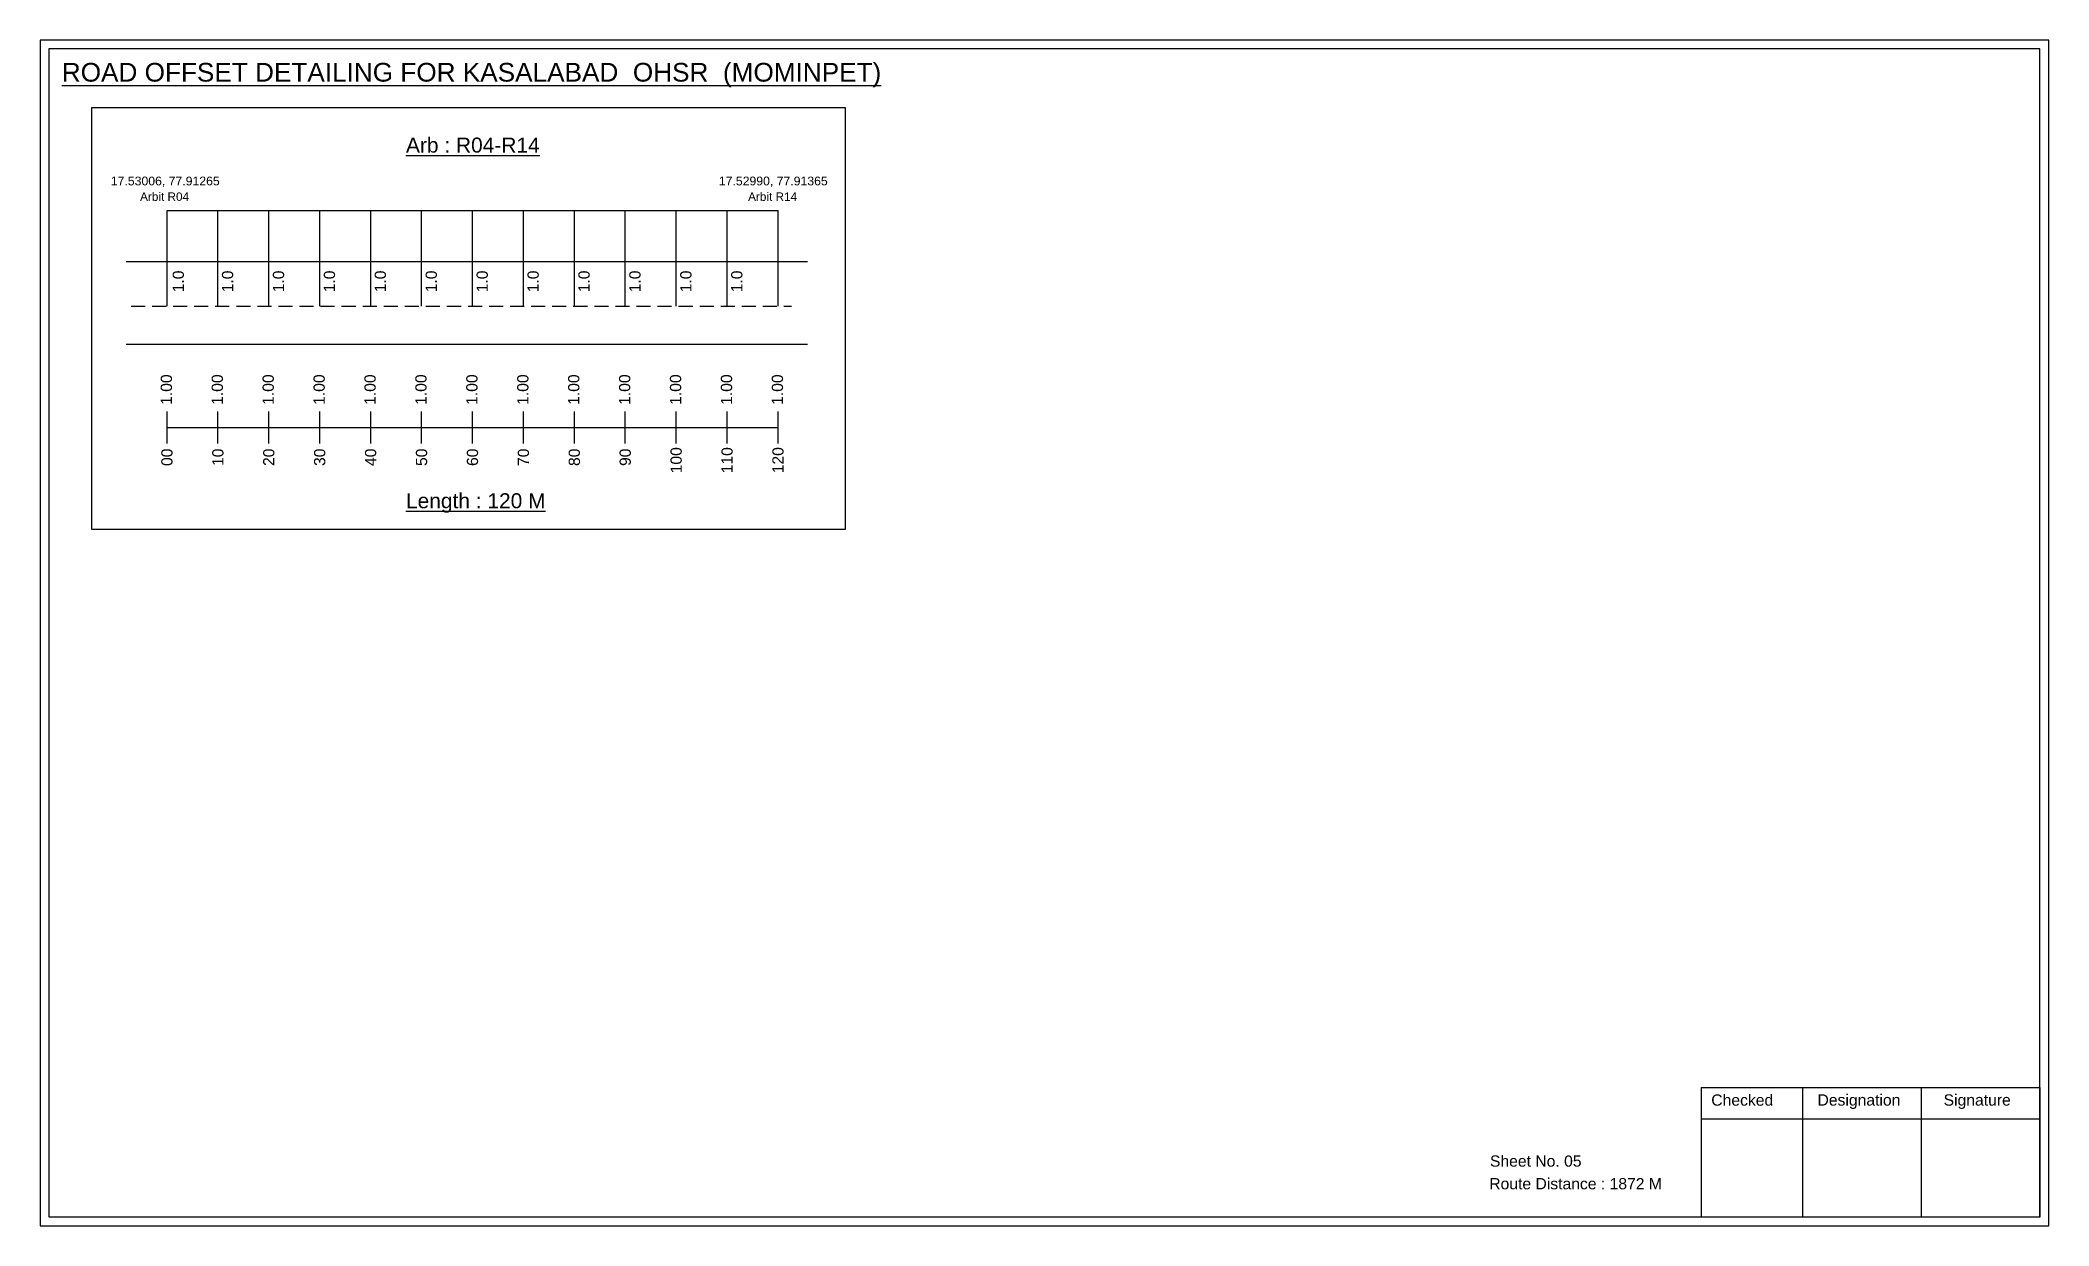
# Model space of a CAD drawing. Header units: inches. Extents: x 1281 to 4707, y 164 to 1513.
# Drawn here: x 4171 to 4707, y 164 to 481 of the extents above; entities that cross this region are included whole.
import ezdxf

# ---------------------------------------------------------------- set-up
doc = ezdxf.new("R2010")
doc.units = ezdxf.units.IN
doc.header["$MEASUREMENT"] = 0
doc.linetypes.add('DASHED2', pattern=[0.375, 0.25, -0.125])
doc.layers.add('PDF_Geometry', color=7, linetype='Continuous')
doc.layers.add('PDF_Text', color=5, linetype='Continuous')
doc.styles.add('PDF Arial', font='arial.ttf')
doc.styles.get("Standard").update_dxf_attribs({"font": 'arial.ttf'})

msp = doc.modelspace()

# ---------------------------------------------------------------- texts
at = {"color": 242, "true_color": 0xcd2027}
for s, height, p in [('%%UROAD OFFSET DETAILING FOR KASALABAD  OHSR  (MOMINPET)', 5, (4176.45, 469.56)), ('%%UArb : R04-R14', 4, (4268.37, 450.6)), ('%%ULength : 120 M', 4, (4268.37, 355.6))]:
    msp.add_text(s, height=height, dxfattribs=at).set_placement(p)
at = {"color": 5}
for s, height, p in [('17.53006, 77.91265', 2.34, (4189.54, 441.84)), ('Arbit R04', 2.246, (4197.36, 437.71)), ('17.52990, 77.91365', 2.34, (4351.93, 441.84)), ('Arbit R14', 2.246, (4359.75, 437.71))]:
    msp.add_text(s, height=height, dxfattribs=at).set_placement(p)
for p in [(4209.06, 413.27), (4222.22, 413.27), (4235.82, 413.27), (4249.42, 413.27), (4263.02, 413.27), (4276.62, 413.27), (4290.22, 413.27), (4303.82, 413.27), (4317.42, 413.27), (4331.02, 413.27), (4344.62, 413.27), (4358.22, 413.27)]:
    msp.add_text('1.0', height=3, rotation=90).set_placement(p)
at = {"color": 217, "true_color": 0x93278f}
for s, p in [('1.00', (4205.87, 383.2)), ('1.00', (4219.47, 383.2)), ('1.00', (4233.07, 383.2)), ('1.00', (4246.67, 383.2)), ('1.00', (4260.27, 383.2)), ('1.00', (4273.87, 383.2)), ('1.00', (4287.47, 383.2)), ('1.00', (4301.07, 383.2)), ('1.00', (4314.67, 383.2)), ('1.00', (4328.27, 383.2)), ('1.00', (4341.87, 383.2)), ('1.00', (4355.47, 383.2)), ('1.00', (4369.07, 383.2)), ('00', (4206.02, 366.88)), ('10', (4219.62, 366.88)), ('20', (4233.22, 366.88)), ('30', (4246.82, 366.88)), ('40', (4260.42, 366.88)), ('50', (4274.02, 366.88)), ('60', (4287.62, 366.88)), ('70', (4301.22, 366.88)), ('80', (4314.82, 366.88)), ('90', (4328.42, 366.88)), ('100', (4342.02, 364.92)), ('110', (4355.62, 364.92)), ('120', (4369.22, 364.93))]:
    msp.add_text(s, height=3, rotation=90, dxfattribs=at).set_placement(p)
for s, p in [('Sheet No. 05', (4557.88, 179.72)), ('Route Distance : 1872 M', (4557.69, 173.67))]:
    msp.add_text(s, height=3).set_placement(p)
at = {"layer": 'PDF_Text', "color": 7, "attachment_point": 7, "style": 'PDF Arial'}
for s, insert, char_height in [('Checked', (4616.99, 195.97), 3.001), ('Designation', (4645.36, 195.13), 3.0006), ('Signature', (4679.04, 195.13), 3.001)]:
    msp.add_mtext(s, dxfattribs=dict(at, insert=insert, char_height=char_height))

# ---------------------------------------------------------------- linework, layer by layer
at = {"color": 5}
msp.add_line((4204.55, 435.14), (4367.75, 435.14), dxfattribs=at)
for p, q in [((4204.55, 409.6), (4204.55, 435.14)), ((4218.15, 409.6), (4218.15, 435.14)), ((4231.75, 409.6), (4231.75, 435.14)), ((4245.35, 409.6), (4245.35, 435.14)), ((4258.95, 409.6), (4258.95, 435.14)), ((4272.55, 409.6), (4272.55, 435.14)), ((4286.15, 409.6), (4286.15, 435.14)), ((4299.75, 409.6), (4299.75, 435.14)), ((4313.35, 409.6), (4313.35, 435.14)), ((4326.95, 409.6), (4326.95, 435.14)), ((4340.55, 409.6), (4340.55, 435.14)), ((4354.15, 409.6), (4354.15, 435.14)), ((4367.75, 409.6), (4367.75, 435.14)), ((4193.67, 421.48), (4375.57, 421.48)), ((4375.57, 399.3), (4193.67, 399.3))]:
    msp.add_line(p, q)
at = {"linetype": 'DASHED2', "ltscale": 15}
msp.add_line((4194.94, 409.6), (4371.36, 409.6), dxfattribs=at)
at = {"color": 217, "true_color": 0x93278f}
for p, q in [((4204.55, 372.9), (4204.55, 381.46)), ((4218.15, 372.9), (4218.15, 381.46)), ((4231.75, 372.9), (4231.75, 381.46)), ((4245.35, 372.9), (4245.35, 381.46)), ((4258.95, 372.9), (4258.95, 381.46)), ((4272.55, 372.9), (4272.55, 381.46)), ((4286.15, 372.9), (4286.15, 381.46)), ((4299.75, 372.9), (4299.75, 381.46)), ((4313.35, 372.9), (4313.35, 381.46)), ((4326.95, 372.9), (4326.95, 381.46)), ((4340.55, 372.9), (4340.55, 381.46)), ((4354.15, 372.9), (4354.15, 381.46)), ((4367.75, 372.9), (4367.75, 381.46)), ((4204.55, 377.17), (4367.75, 377.2))]:
    msp.add_line(p, q, dxfattribs=at)
msp.add_lwpolyline([(4184.45, 462.62), (4385.69, 462.62), (4385.69, 349.94), (4184.45, 349.94)], close=True)
at = {"layer": 'PDF_Geometry'}
for points in [[(4170.67, 480.63), (4170.67, 163.92), (4707.14, 163.92), (4707.14, 480.63)], [(4173, 478.3), (4173, 166.34), (4704.72, 166.34), (4704.72, 478.3)]]:
    msp.add_lwpolyline(points, close=True, dxfattribs=at)
at = {"layer": 'PDF_Geometry', "color": 242, "true_color": 0xcc1f26}
msp.add_lwpolyline([(4704.72, 166.24), (4614.38, 166.24), (4614.38, 200.86), (4704.72, 200.86)], close=True, dxfattribs=at)
for points in [[(4641.36, 200.86), (4641.36, 166.24)], [(4673.09, 200.86), (4673.09, 166.24)], [(4614.38, 192.48), (4704.72, 192.48)]]:
    msp.add_lwpolyline(points, dxfattribs=at)

msp.set_redraw_order([(e.dxf.handle, doc.entitydb.next_handle()) for e in msp.query("TEXT MTEXT ATTDEF DIMENSION ARC_DIMENSION")])  # texts and dimensions are drawn at this point

doc.saveas('drawing.dxf')
